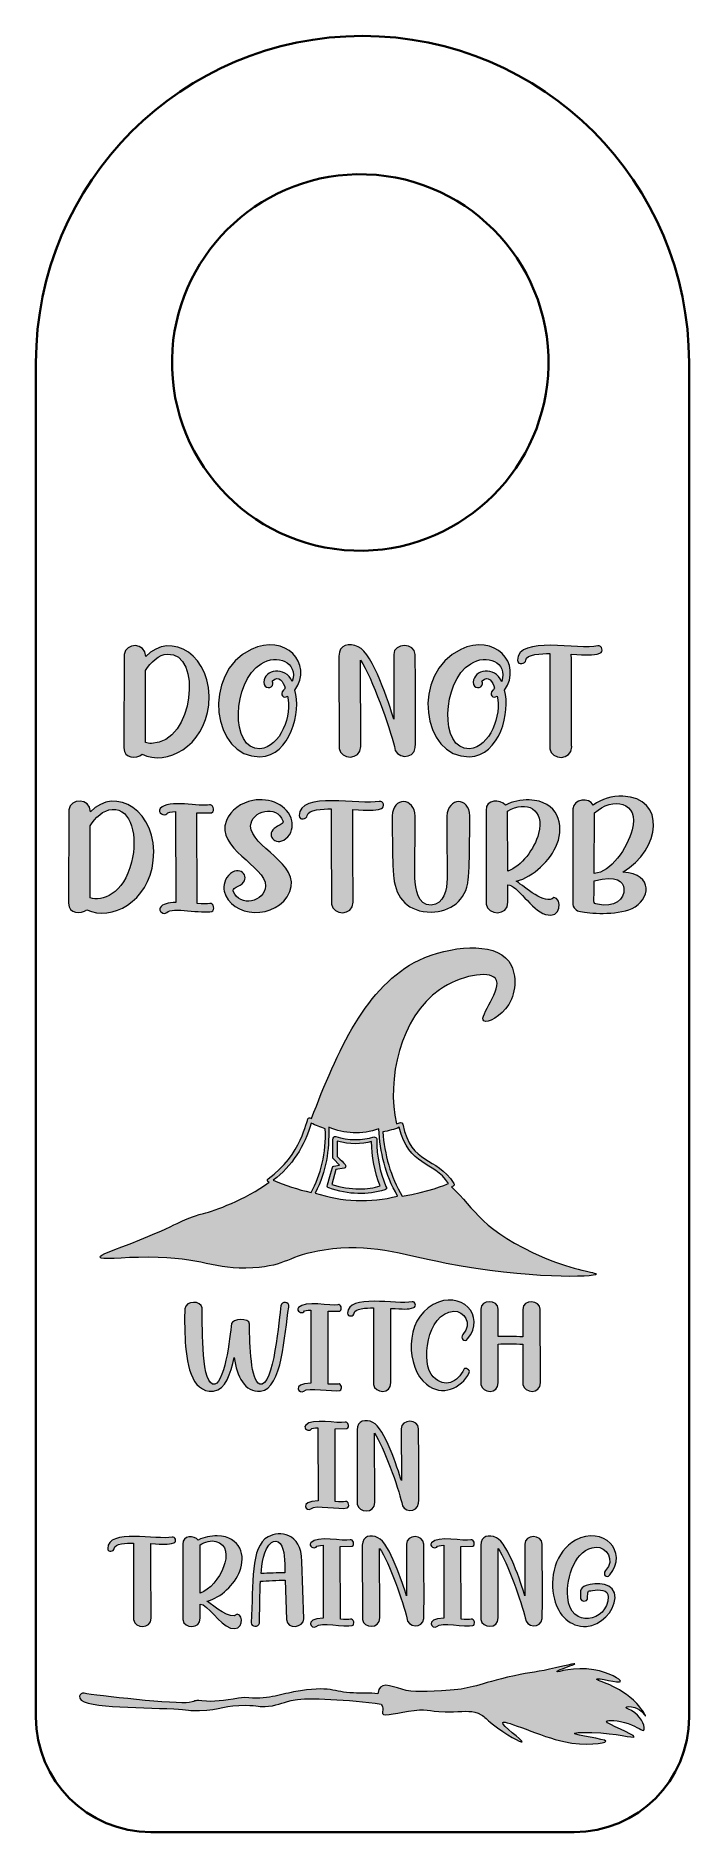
# Model space of a CAD drawing. Header units: inches. Extents: x 36 to 324, y 36 to 828.
import ezdxf

# ---------------------------------------------------------------- set-up
doc = ezdxf.new("R2010")
doc.units = ezdxf.units.IN
doc.header["$MEASUREMENT"] = 0
doc.layers.add('_U+0421_U+043B_U+043E_U+0439 1', color=7, linetype='Continuous')

msp = doc.modelspace()

# ---------------------------------------------------------------- hatches: boundary and pattern name
at = {"layer": '_U+0421_U+043B_U+043E_U+0439 1', "true_color": 0xffffff}
h = msp.add_hatch(color=7, dxfattribs=at)
h.dxf.hatch_style = 2
edge = h.paths.add_edge_path()
edge.add_spline(control_points=[(260.2, 289.25), (232.57, 300.93), (229.64, 310.82), (219.31, 320.48), (220.43, 320.93), (220.66, 321.6), (220.21, 322.05), (212.57, 334.41), (201.56, 329.69), (197.74, 348.12), (197.52, 349.47), (196.17, 348.57), (195.04, 348.34), (190.33, 367.66), (196.84, 395.52), (213.92, 407.43), (222.9, 413.72), (235.71, 415.97), (238.63, 412.38), (242.23, 407.88), (230.99, 395.75), (233.46, 393.73), (235.04, 392.38), (241.1, 395.75), (244.47, 400.92), (248.07, 406.76), (248.07, 415.07), (244.47, 420.02), (237.96, 428.78), (218.41, 426.76), (204.93, 420.46), (181.79, 409.46), (168.76, 380.25), (157.52, 350.59), (157.07, 350.81), (156.62, 351.04), (156.17, 350.81), (155.13, 349.77), (153.35, 334.79), (138.42, 324.08), (137.97, 323.63), (137.75, 322.95), (138.87, 322.5), (128.09, 314.86), (114.83, 309.92), (109.89, 308.8), (99.1, 305.88), (102.25, 305.43), (81.8, 297.11), (69.67, 292.17), (63.83, 290.6), (64.28, 289.48), (64.5, 288.13), (73.49, 289.48), (85.62, 289.48), (109.66, 289.48), (114.16, 283.86), (131.68, 284.76), (146.96, 285.66), (146.74, 290.15), (163.14, 292.62), (183.58, 295.77), (196.17, 290.83), (216.84, 286.78), (252.56, 279.82), (282.89, 280.49), (283.12, 282.06), (283.12, 282.73), (273.68, 283.63), (260.2, 289.25)], knot_values=[0, 0, 0, 0, 1, 1, 1, 2, 2, 2, 3, 3, 3, 4, 4, 4, 5, 5, 5, 6, 6, 6, 7, 7, 7, 8, 8, 8, 9, 9, 9, 10, 10, 10, 11, 11, 11, 12, 12, 12, 13, 13, 13, 14, 14, 14, 15, 15, 15, 16, 16, 16, 17, 17, 17, 18, 18, 18, 19, 19, 19, 20, 20, 20, 21, 21, 21, 22, 22, 22, 23, 23, 23, 23], degree=3, periodic=1)
edge = h.paths.add_edge_path()
edge.add_spline(control_points=[(140.67, 323.4), (148.76, 329.69), (154.6, 338.46), (157.3, 348.57), (159.32, 347.67), (161.57, 346.77), (163.59, 346.09), (164.04, 335.53), (161.57, 325.65), (157.3, 318.01), (151.46, 319.36), (145.84, 321.16), (140.67, 323.4)], knot_values=[0, 0, 0, 0, 1, 1, 1, 2, 2, 2, 3, 3, 3, 4, 4, 4, 4], degree=3, periodic=1)
edge = h.paths.add_edge_path()
edge.add_spline(control_points=[(159.1, 317.78), (164.26, 327.67), (165.16, 336.43), (165.16, 346.77), (171.9, 343.85), (179.77, 343.4), (187.18, 346.09), (187.85, 335.76), (189.88, 326.1), (195.49, 316.44), (183.36, 313.29), (171, 313.97), (159.1, 317.78)], knot_values=[0, 0, 0, 0, 1, 1, 1, 2, 2, 2, 3, 3, 3, 4, 4, 4, 4], degree=3, periodic=1)
edge = h.paths.add_edge_path()
edge.add_spline(control_points=[(197.52, 316.44), (192.35, 324.97), (189.65, 334.86), (188.98, 344.75), (191.45, 345.19), (194.15, 345.87), (196.17, 346.77), (200.44, 329.24), (211.22, 332.16), (217.96, 322.05), (216.61, 321.38), (209.2, 318.23), (197.52, 316.44)], knot_values=[0, 0, 0, 0, 1, 1, 1, 2, 2, 2, 3, 3, 3, 4, 4, 4, 4], degree=3, periodic=1)
edge = h.paths.add_edge_path()
edge.add_spline(control_points=[(190.33, 320.71), (187.6, 327.53), (186.28, 333.44), (186.28, 341.6), (186.28, 341.83), (186.06, 342.27), (185.83, 342.27), (185.61, 342.5), (185.38, 342.5), (184.93, 342.5), (180.24, 341.16), (173.26, 340.74), (168.31, 342.72), (166.44, 342.72), (166.96, 341.74), (166.96, 333.51), (166.96, 333.29), (166.96, 333.06), (167.18, 332.84), (167.18, 332.84), (169.88, 330.14), (169.88, 330.14), (169.88, 330.14), (167.41, 329.69), (167.41, 329.69), (167.18, 329.69), (166.74, 329.47), (166.74, 329.02), (164.26, 320.36), (163.92, 320.45), (165.16, 320.03), (173.99, 316.94), (182.18, 316.87), (189.88, 319.13), (190.1, 319.13), (190.33, 319.36), (190.55, 319.58), (190.55, 320.03), (190.55, 320.48), (190.33, 320.71)], knot_values=[0, 0, 0, 0, 1, 1, 1, 2, 2, 2, 3, 3, 3, 4, 4, 4, 5, 5, 5, 6, 6, 6, 7, 7, 7, 8, 8, 8, 9, 9, 9, 10, 10, 10, 11, 11, 11, 12, 12, 12, 13, 13, 13, 13], degree=3, periodic=1)
edge = h.paths.add_edge_path()
edge.add_spline(control_points=[(178.64, 319.58), (178.64, 319.58), (178.64, 319.58), (178.64, 319.58), (174.6, 319.58), (170.55, 320.26), (166.51, 321.6), (166.51, 321.6), (168.31, 328.12), (168.31, 328.12), (168.31, 328.12), (171.9, 328.79), (171.9, 328.79), (172.13, 328.79), (172.58, 329.02), (172.58, 329.47), (172.58, 330.47), (172.63, 330.08), (168.76, 333.96), (168.76, 333.96), (168.76, 340.7), (168.76, 340.7), (174.41, 339.01), (179.52, 339.35), (184.03, 340.48), (184.03, 334.21), (185.38, 326.7), (187.85, 320.93), (185.16, 320.03), (181.79, 319.58), (178.64, 319.58)], knot_values=[0, 0, 0, 0, 1, 1, 1, 2, 2, 2, 3, 3, 3, 4, 4, 4, 5, 5, 5, 6, 6, 6, 7, 7, 7, 8, 8, 8, 9, 9, 9, 10, 10, 10, 10], degree=3, periodic=1)
edge = h.paths.add_edge_path()
edge.add_spline(control_points=[(84.45, 554.32), (95.25, 566.02), (114.46, 555.01), (112.17, 532.91), (110.21, 514.67), (93.61, 505.96), (82.89, 511.23), (80.27, 509.1), (74.81, 509.38), (74.81, 514.06), (74.81, 514.06), (74.95, 555.31), (74.95, 555.31), (75.5, 560.26), (84.45, 560.91), (84.45, 554.32)], knot_values=[0, 0, 0, 0, 1, 1, 1, 2, 2, 2, 3, 3, 3, 4, 4, 4, 5, 5, 5, 5], degree=3, periodic=1)
edge = h.paths.add_edge_path()
edge.add_spline(control_points=[(84.31, 516.47), (85.09, 516.19), (85.94, 516.04), (86.93, 516.04), (105.95, 516.21), (109.27, 556.33), (94.09, 555.45), (90.12, 555.24), (86.5, 551.84), (84.38, 548.15), (84.38, 548.15), (84.31, 516.47), (84.31, 516.47)], knot_values=[0, 0, 0, 0, 1, 1, 1, 2, 2, 2, 3, 3, 3, 4, 4, 4, 4], degree=3, periodic=1)
edge = h.paths.add_edge_path()
edge.add_spline(control_points=[(134.78, 510.16), (113.79, 509.74), (108.76, 546.95), (130.95, 557.51), (145.7, 564.59), (158.53, 551.41), (150.23, 539.5), (153, 530.27), (148.23, 510.43), (134.78, 510.16)], knot_values=[0, 0, 0, 0, 1, 1, 1, 2, 2, 2, 3, 3, 3, 3], degree=3, periodic=1)
edge = h.paths.add_edge_path()
edge.add_spline(control_points=[(146.97, 536.88), (145.27, 535.46), (143.21, 537.66), (145.13, 539.5), (145.41, 539.79), (145.7, 540.14), (145.91, 540.43), (145.06, 543.12), (143.14, 546.45), (140.38, 543.61), (140.1, 543.47), (140.59, 542.91), (140.52, 542.27), (140.31, 540), (136.34, 540.14), (136.48, 542.98), (136.69, 548.72), (145.91, 550.35), (149.03, 543.33), (151.79, 552.05), (142.22, 555.52), (135.35, 551.2), (122.37, 543.19), (121.66, 513), (134.78, 513.71), (143.86, 514.18), (149.13, 528.96), (146.97, 536.88)], knot_values=[0, 0, 0, 0, 1, 1, 1, 2, 2, 2, 3, 3, 3, 4, 4, 4, 5, 5, 5, 6, 6, 6, 7, 7, 7, 8, 8, 8, 9, 9, 9, 9], degree=3, periodic=1)
edge = h.paths.add_edge_path()
edge.add_spline(control_points=[(178.16, 558.64), (184.67, 555.56), (191.79, 533.37), (193.83, 526.68), (193.83, 526.68), (193.75, 555.17), (193.75, 555.17), (193.75, 560.55), (203.25, 560.55), (203.25, 555.17), (203.25, 550.56), (203.68, 521.5), (203.25, 514.27), (202.9, 508.6), (194.11, 509.31), (194.04, 514.63), (192.12, 523.01), (184.24, 545.13), (179.08, 552.76), (179.08, 552.76), (179.22, 514.63), (179.22, 514.63), (179.22, 508.53), (170.29, 508.74), (169.65, 513.85), (169.65, 513.85), (169.58, 554.53), (169.58, 554.53), (169.58, 559.7), (174.26, 560.55), (178.16, 558.64)], knot_values=[0, 0, 0, 0, 1, 1, 1, 2, 2, 2, 3, 3, 3, 4, 4, 4, 5, 5, 5, 6, 6, 6, 7, 7, 7, 8, 8, 8, 9, 9, 9, 10, 10, 10, 10], degree=3, periodic=1)
edge = h.paths.add_edge_path()
edge.add_spline(control_points=[(227.14, 510.16), (206.16, 509.74), (201.12, 546.95), (223.31, 557.51), (238.06, 564.59), (250.89, 551.41), (242.6, 539.5), (245.37, 530.27), (240.6, 510.43), (227.14, 510.16)], knot_values=[0, 0, 0, 0, 1, 1, 1, 2, 2, 2, 3, 3, 3, 3], degree=3, periodic=1)
edge = h.paths.add_edge_path()
edge.add_spline(control_points=[(239.34, 536.88), (237.63, 535.46), (235.58, 537.66), (237.49, 539.5), (237.78, 539.79), (238.06, 540.14), (238.27, 540.43), (237.42, 543.12), (235.51, 546.45), (232.74, 543.61), (232.46, 543.47), (232.96, 542.91), (232.89, 542.27), (232.67, 540), (228.7, 540.14), (228.84, 542.98), (229.06, 548.72), (238.27, 550.35), (241.39, 543.33), (244.16, 552.05), (234.59, 555.52), (227.71, 551.2), (214.74, 543.19), (214.03, 513), (227.14, 513.71), (236.23, 514.18), (241.49, 528.96), (239.34, 536.88)], knot_values=[0, 0, 0, 0, 1, 1, 1, 2, 2, 2, 3, 3, 3, 4, 4, 4, 5, 5, 5, 6, 6, 6, 7, 7, 7, 8, 8, 8, 9, 9, 9, 9], degree=3, periodic=1)
edge = h.paths.add_edge_path()
edge.add_spline(control_points=[(252.02, 552.69), (252.02, 551.13), (248.4, 550.35), (248.4, 552.69), (248.4, 563.77), (275.57, 557.17), (283.78, 559), (285.62, 559.42), (286.4, 556.37), (284.7, 555.81), (281.09, 554.67), (279.39, 555.1), (272.08, 555.38), (272.08, 555.38), (272.22, 514.52), (272.23, 514.49), (272.23, 508.39), (263.29, 508.6), (262.65, 513.71), (262.65, 514.78), (262.58, 554.64), (262.58, 555.67), (259.1, 555.67), (252.14, 555.48), (252.02, 552.69)], knot_values=[0, 0, 0, 0, 1, 1, 1, 2, 2, 2, 3, 3, 3, 4, 4, 4, 5, 5, 5, 6, 6, 6, 7, 7, 7, 8, 8, 8, 8], degree=3, periodic=1)
edge = h.paths.add_edge_path()
edge.add_spline(control_points=[(60.03, 485.81), (70.83, 497.51), (90.04, 486.5), (87.75, 464.4), (85.79, 446.16), (69.19, 437.45), (58.47, 442.72), (55.85, 440.59), (50.39, 440.87), (50.39, 445.55), (50.39, 445.55), (50.53, 486.8), (50.53, 486.8), (51.08, 491.75), (60.03, 492.4), (60.03, 485.81)], knot_values=[0, 0, 0, 0, 1, 1, 1, 2, 2, 2, 3, 3, 3, 4, 4, 4, 5, 5, 5, 5], degree=3, periodic=1)
edge = h.paths.add_edge_path()
edge.add_spline(control_points=[(59.89, 447.96), (65.07, 446.08), (74.64, 449.54), (78.18, 463.69), (80.94, 474.75), (78.25, 487.44), (69.67, 486.94), (65.7, 486.73), (62.08, 483.33), (59.96, 479.64), (59.96, 479.64), (59.89, 447.96), (59.89, 447.96)], knot_values=[0, 0, 0, 0, 1, 1, 1, 2, 2, 2, 3, 3, 3, 4, 4, 4, 4], degree=3, periodic=1)
edge = h.paths.add_edge_path()
edge.add_spline(control_points=[(97.58, 485.95), (95.6, 485.95), (94.11, 485.74), (93.68, 485.03), (92.83, 483.75), (89.21, 485.38), (90.85, 487.3), (94.25, 491.58), (108.62, 487.92), (112.47, 488.93), (113.96, 489.42), (115.23, 486.45), (113.46, 485.45), (113.46, 485.45), (107.01, 485.38), (107.01, 485.38), (107.01, 485.38), (107.08, 445.41), (107.08, 445.41), (109.49, 445.27), (111.47, 445.12), (112.61, 445.41), (114.38, 445.98), (115.16, 442.36), (113.53, 441.94), (109.44, 440.91), (95.89, 443.95), (93.75, 441.51), (92.4, 440.23), (89.85, 442.22), (90.77, 443.57), (91.84, 445.27), (94.53, 445.83), (97.65, 445.91), (97.65, 445.91), (97.58, 485.95), (97.58, 485.95)], knot_values=[0, 0, 0, 0, 1, 1, 1, 2, 2, 2, 3, 3, 3, 4, 4, 4, 5, 5, 5, 6, 6, 6, 7, 7, 7, 8, 8, 8, 9, 9, 9, 10, 10, 10, 11, 11, 11, 12, 12, 12, 12], degree=3, periodic=1)
edge = h.paths.add_edge_path()
edge.add_spline(control_points=[(148.9, 481.84), (149.4, 479.64), (148.83, 476.03), (146.14, 474.04), (141.39, 470.22), (136.92, 476.17), (141.89, 479.15), (143.45, 480.07), (145.36, 480.64), (144.93, 481.84), (142.2, 489.17), (130.92, 486.49), (130.68, 479.57), (130.56, 470.64), (153.05, 462.81), (147.98, 450.72), (142.41, 437.78), (121.58, 439.11), (119.06, 450.94), (118.56, 453.06), (119.13, 456.68), (121.82, 458.66), (126.57, 462.49), (131.04, 456.54), (126.08, 453.56), (124.52, 452.64), (122.6, 452.07), (123.03, 450.87), (125.76, 443.55), (137.04, 446.21), (137.28, 453.14), (137.4, 462.07), (114.91, 469.9), (119.98, 481.98), (121.96, 486.66), (126.5, 489.92), (131.68, 490.91), (138.91, 492.19), (147.27, 489.07), (148.9, 481.84)], knot_values=[0, 0, 0, 0, 1, 1, 1, 2, 2, 2, 3, 3, 3, 4, 4, 4, 5, 5, 5, 6, 6, 6, 7, 7, 7, 8, 8, 8, 9, 9, 9, 10, 10, 10, 11, 11, 11, 12, 12, 12, 13, 13, 13, 13], degree=3, periodic=1)
edge = h.paths.add_edge_path()
edge.add_spline(control_points=[(155.64, 484.18), (155.64, 482.62), (152.03, 481.84), (152.03, 484.18), (152.03, 495.24), (179.07, 488.64), (187.4, 490.49), (189.25, 490.91), (190.03, 487.86), (188.33, 487.3), (184.71, 486.16), (183.01, 486.59), (175.71, 486.87), (175.71, 486.87), (175.85, 446.01), (175.85, 445.98), (175.85, 439.88), (166.92, 440.09), (166.28, 445.2), (166.28, 446.27), (166.21, 486.13), (166.21, 487.15), (162.73, 487.15), (155.76, 486.96), (155.64, 484.18)], knot_values=[0, 0, 0, 0, 1, 1, 1, 2, 2, 2, 3, 3, 3, 4, 4, 4, 5, 5, 5, 6, 6, 6, 7, 7, 7, 8, 8, 8, 8], degree=3, periodic=1)
edge = h.paths.add_edge_path()
edge.add_spline(control_points=[(227.3, 484.11), (227.3, 467.81), (227.02, 459.94), (226.66, 456.11), (225.67, 446.4), (218.65, 441.94), (210.29, 441.65), (200.36, 441.65), (194.69, 447.68), (193.77, 456.82), (193.34, 460.86), (193.13, 468.23), (193.13, 484.11), (193.34, 492.54), (202.84, 492.4), (203.27, 483.97), (203.27, 483.97), (203.13, 456.82), (203.13, 456.82), (203.27, 451.72), (204.33, 444.77), (210.29, 444.77), (216.1, 445.05), (217.16, 451.57), (217.31, 456.47), (217.31, 456.61), (217.31, 457.25), (217.16, 483.97), (217.59, 492.4), (227.09, 492.54), (227.3, 484.11)], knot_values=[0, 0, 0, 0, 1, 1, 1, 2, 2, 2, 3, 3, 3, 4, 4, 4, 5, 5, 5, 6, 6, 6, 7, 7, 7, 8, 8, 8, 9, 9, 9, 10, 10, 10, 10], degree=3, periodic=1)
edge = h.paths.add_edge_path()
edge.add_spline(control_points=[(244.12, 445.98), (244.12, 439.88), (235.18, 440.09), (234.55, 445.2), (234.55, 445.2), (234.48, 486.52), (234.48, 486.52), (234.48, 491.48), (240.64, 491.55), (243.05, 488.86), (246.17, 490.49), (249.93, 491.2), (253.48, 491.12), (266.45, 490.7), (269.07, 480.07), (265.81, 471.85), (262.9, 464.33), (255.39, 457.24), (247.8, 455.26), (247.88, 455.19), (248.02, 455.19), (248.09, 455.12), (251.35, 452.92), (260.71, 444.49), (264.32, 448.1), (268.22, 447.82), (267.8, 438.32), (260.63, 440.59), (254.57, 442.52), (248.24, 453.7), (244.12, 453.7), (244.12, 453.7), (244.12, 445.98), (244.12, 445.98), (244.12, 445.98), (244.12, 445.98), (244.12, 445.98)], knot_values=[0, 0, 0, 0, 1, 1, 1, 2, 2, 2, 3, 3, 3, 4, 4, 4, 5, 5, 5, 6, 6, 6, 7, 7, 7, 8, 8, 8, 9, 9, 9, 10, 10, 10, 11, 11, 11, 12, 12, 12, 12], degree=3, periodic=1)
edge = h.paths.add_edge_path()
edge.add_spline(control_points=[(244.05, 459.65), (250, 461.85), (255.82, 469.44), (257.66, 476.31), (260.45, 486.9), (252.32, 491.3), (243.97, 486.16), (243.97, 486.16), (244.05, 459.65), (244.05, 459.65)], knot_values=[0, 0, 0, 0, 1, 1, 1, 2, 2, 2, 3, 3, 3, 3], degree=3, periodic=1)
edge = h.paths.add_edge_path()
edge.add_spline(control_points=[(298.84, 443.28), (291.54, 440.02), (279.91, 441.16), (276.16, 441.87), (274.24, 442.15), (272.68, 443.35), (272.68, 445.91), (272.68, 445.91), (272.75, 487.23), (272.75, 487.23), (273.25, 491.55), (279.77, 492.33), (281.76, 488.79), (285.23, 491.62), (290.19, 492.9), (294.8, 492.75), (313.93, 492.13), (311.8, 469.27), (294.73, 459.3), (309.02, 458.46), (306.64, 446.77), (298.84, 443.28)], knot_values=[0, 0, 0, 0, 1, 1, 1, 2, 2, 2, 3, 3, 3, 4, 4, 4, 5, 5, 5, 6, 6, 6, 7, 7, 7, 7], degree=3, periodic=1)
edge = h.paths.add_edge_path()
edge.add_spline(control_points=[(282.18, 455.4), (282.18, 445.16), (281.38, 445.53), (283.6, 445.13), (291.19, 443.57), (295.72, 447.25), (295.3, 452), (295.01, 455.05), (292.25, 458.17), (282.18, 455.4)], knot_values=[0, 0, 0, 0, 1, 1, 1, 2, 2, 2, 3, 3, 3, 3], degree=3, periodic=1)
edge = h.paths.add_edge_path()
edge.add_spline(control_points=[(282.18, 458.73), (289.49, 459.09), (296.79, 469.93), (298.91, 477.94), (302.34, 490.34), (290.19, 492.7), (282.32, 485.38), (282.32, 485.38), (282.18, 458.73), (282.18, 458.73)], knot_values=[0, 0, 0, 0, 1, 1, 1, 2, 2, 2, 3, 3, 3, 3], degree=3, periodic=1)
edge = h.paths.add_edge_path()
edge.add_spline(control_points=[(304.81, 87.17), (304.73, 87.08), (303.09, 89.93), (300.07, 90.96), (298.17, 91.57), (296.19, 91.39), (296.11, 90.96), (296.02, 90.53), (298.09, 90.19), (300.07, 88.63), (303.26, 86.13), (304.9, 81.82), (304.04, 80.96), (303.35, 80.36), (301.45, 82.34), (297.14, 83.81), (292.66, 85.36), (287.92, 85.62), (287.66, 84.84), (287.31, 83.55), (300.07, 79.07), (299.73, 78.03), (299.47, 77.25), (292.23, 79.58), (281.19, 79.93), (278.09, 80.01), (273.6, 80.01), (273.52, 79.5), (273.43, 78.55), (287.31, 77.08), (287.23, 76.05), (287.14, 75.19), (278.43, 73.81), (268.78, 75.88), (259.38, 77.86), (242.66, 85.62), (241.88, 84.32), (241.1, 83.03), (250.85, 76.39), (250.41, 75.79), (250.07, 75.27), (243.52, 78.81), (237.14, 83.72), (234.46, 85.79), (234.29, 86.74), (232.31, 87.77), (228.6, 89.76), (225.5, 89.24), (220.15, 89.07), (208.86, 88.72), (210.07, 90.53), (202.74, 89.67), (196.1, 88.89), (189.46, 86.74), (188.77, 88.29), (188.6, 88.81), (189.12, 89.33), (188.94, 90.62), (188.86, 91.4), (188.51, 91.91), (188.17, 92.43), (174.37, 94.5), (155.41, 95.27), (150.24, 94.33), (145.24, 93.46), (143.51, 92.08), (138.51, 91.48), (134.29, 91.05), (133.86, 91.83), (128.51, 91.91), (119.54, 92.08), (117.39, 89.93), (108.16, 89.58), (103.77, 89.41), (103.16, 89.93), (96.78, 90.27), (81.35, 91.22), (53.94, 90.36), (55.23, 95.96), (55.4, 96.91), (56.35, 97.43), (57.21, 97.26), (62.13, 96.14), (98.51, 92.26), (103.59, 93.12), (107.91, 93.9), (104.46, 94.33), (111.18, 93.72), (116.1, 93.29), (120.75, 94.41), (127.99, 95.36), (138.08, 94.24), (143.42, 96.65), (149.63, 97.78), (166.53, 100.88), (166.87, 97.6), (176.1, 97.34), (179.2, 97.26), (183.34, 97.43), (186.79, 97), (187.22, 102.78), (192.31, 100.45), (197.31, 98.98), (202.57, 97.43), (207.91, 97.86), (218.69, 98.55), (228.43, 99.15), (230.24, 101.14), (246.96, 104.93), (254.12, 106.48), (257.48, 106.57), (265.16, 108.38), (284.04, 112.86), (265.41, 107.69), (265.67, 106.74), (265.76, 106.22), (273.17, 109.16), (282.05, 107.6), (288.69, 106.4), (294.04, 103.12), (293.78, 102.43), (293.52, 101.48), (283.35, 104.24), (283.17, 103.47), (283, 102.69), (293.17, 100.88), (300.93, 92.69), (303.52, 90.01), (304.81, 87.26), (304.81, 87.17)], knot_values=[0, 0, 0, 0, 1, 1, 1, 2, 2, 2, 3, 3, 3, 4, 4, 4, 5, 5, 5, 6, 6, 6, 7, 7, 7, 8, 8, 8, 9, 9, 9, 10, 10, 10, 11, 11, 11, 12, 12, 12, 13, 13, 13, 14, 14, 14, 15, 15, 15, 16, 16, 16, 17, 17, 17, 18, 18, 18, 19, 19, 19, 20, 20, 20, 21, 21, 21, 22, 22, 22, 23, 23, 23, 24, 24, 24, 25, 25, 25, 26, 26, 26, 27, 27, 27, 28, 28, 28, 29, 29, 29, 30, 30, 30, 31, 31, 31, 32, 32, 32, 33, 33, 33, 34, 34, 34, 35, 35, 35, 36, 36, 36, 37, 37, 37, 38, 38, 38, 39, 39, 39, 40, 40, 40, 41, 41, 41, 42, 42, 42, 43, 43, 43, 43], degree=3, periodic=1)
edge = h.paths.add_edge_path()
edge.add_spline(control_points=[(114.26, 230.44), (104.17, 229.58), (102.18, 243.43), (101.78, 254.25), (101.61, 257.9), (101.43, 262.97), (101.66, 266.67), (101.89, 270.61), (109.13, 270.32), (109.24, 267.19), (109.53, 262.01), (108.64, 235.34), (113.86, 233.57), (119.13, 231.81), (121.6, 254.62), (122.29, 260.24), (122.52, 262.12), (130.16, 263.09), (130.16, 260.01), (130.27, 250.32), (130.79, 234.88), (134.66, 233.57), (140.92, 231.49), (143.29, 263.55), (144.01, 267.99), (144.35, 270.32), (147.94, 269.92), (147.49, 267.47), (145.47, 255.41), (144.74, 231.37), (135.06, 230.44), (127.88, 229.81), (124.75, 237.05), (123.38, 245.19), (121.82, 238.19), (119.74, 230.98), (114.26, 230.44)], knot_values=[0, 0, 0, 0, 1, 1, 1, 2, 2, 2, 3, 3, 3, 4, 4, 4, 5, 5, 5, 6, 6, 6, 7, 7, 7, 8, 8, 8, 9, 9, 9, 10, 10, 10, 11, 11, 11, 12, 12, 12, 12], degree=3, periodic=1)
edge = h.paths.add_edge_path()
edge.add_spline(control_points=[(157.21, 266.16), (155.61, 266.16), (154.41, 265.99), (154.07, 265.42), (153.39, 264.4), (150.48, 265.71), (151.79, 267.24), (154.53, 270.68), (166.08, 267.74), (169.17, 268.55), (170.37, 268.95), (171.4, 266.56), (169.97, 265.76), (169.97, 265.76), (164.79, 265.71), (164.79, 265.71), (164.79, 265.71), (164.84, 233.57), (164.84, 233.57), (166.78, 233.46), (168.38, 233.34), (169.29, 233.57), (170.71, 234.03), (171.34, 231.12), (170.03, 230.78), (166.75, 229.96), (155.85, 232.4), (154.13, 230.44), (152.32, 228.72), (148.28, 233.76), (157.26, 233.97), (157.26, 233.97), (157.21, 266.16), (157.21, 266.16)], knot_values=[0, 0, 0, 0, 1, 1, 1, 2, 2, 2, 3, 3, 3, 4, 4, 4, 5, 5, 5, 6, 6, 6, 7, 7, 7, 8, 8, 8, 9, 9, 9, 10, 10, 10, 11, 11, 11, 11], degree=3, periodic=1)
edge = h.paths.add_edge_path()
edge.add_spline(control_points=[(176.31, 264.74), (176.31, 263.48), (173.4, 262.86), (173.4, 264.74), (173.4, 273.63), (195.17, 268.33), (201.84, 269.81), (203.32, 270.15), (203.95, 267.7), (202.58, 267.24), (199.67, 266.33), (198.3, 266.67), (192.43, 266.9), (192.43, 266.9), (192.55, 234.05), (192.55, 234.03), (192.55, 229.13), (185.37, 229.3), (184.85, 233.4), (184.85, 234.26), (184.8, 266.31), (184.8, 267.13), (181.8, 267.13), (176.4, 266.94), (176.31, 264.74)], knot_values=[0, 0, 0, 0, 1, 1, 1, 2, 2, 2, 3, 3, 3, 4, 4, 4, 5, 5, 5, 6, 6, 6, 7, 7, 7, 8, 8, 8, 8], degree=3, periodic=1)
edge = h.paths.add_edge_path()
edge.add_spline(control_points=[(211.2, 268.67), (223.39, 275.28), (234.73, 263.83), (226.36, 253.46), (224.93, 251.69), (222.77, 253.8), (224.31, 255.45), (228.64, 260.18), (224.82, 265.93), (220.26, 265.65), (208.18, 264.85), (205.44, 242.35), (211.2, 236.71), (216.38, 231.58), (221.91, 234.14), (224.76, 240.24), (225.1, 240.92), (227.72, 239.9), (227.1, 238.64), (223.56, 231.46), (215.01, 227.93), (208.18, 233.46), (199.17, 240.71), (198.3, 261.69), (211.2, 268.67)], knot_values=[0, 0, 0, 0, 1, 1, 1, 2, 2, 2, 3, 3, 3, 4, 4, 4, 5, 5, 5, 6, 6, 6, 7, 7, 7, 8, 8, 8, 8], degree=3, periodic=1)
edge = h.paths.add_edge_path()
edge.add_spline(control_points=[(239.82, 254.48), (243.54, 254.61), (246.94, 254.49), (250.76, 254.37), (250.76, 254.37), (250.7, 266.45), (250.7, 266.45), (250.7, 271.4), (258.39, 270.44), (258.34, 266.62), (258.34, 266.62), (258.45, 234.03), (258.45, 234.03), (258.45, 229.13), (251.27, 229.3), (250.76, 233.4), (250.76, 233.4), (250.76, 251.12), (250.76, 251.12), (247.17, 251.29), (242.89, 251.46), (239.82, 251.18), (239.82, 251.18), (239.87, 234.03), (239.87, 234.03), (239.93, 229.13), (232.69, 229.3), (232.24, 233.4), (232.24, 233.4), (232.18, 266.62), (232.18, 266.62), (232.12, 271.06), (239.87, 270.83), (239.76, 266.62), (239.76, 266.62), (239.82, 254.48), (239.82, 254.48)], knot_values=[0, 0, 0, 0, 1, 1, 1, 2, 2, 2, 3, 3, 3, 4, 4, 4, 5, 5, 5, 6, 6, 6, 7, 7, 7, 8, 8, 8, 9, 9, 9, 10, 10, 10, 11, 11, 11, 12, 12, 12, 12], degree=3, periodic=1)
edge = h.paths.add_edge_path()
edge.add_spline(control_points=[(160.36, 214.3), (158.76, 214.3), (157.57, 214.13), (157.23, 213.56), (156.54, 212.54), (153.64, 213.85), (154.95, 215.39), (157.68, 218.82), (169.24, 215.88), (172.33, 216.7), (173.53, 217.1), (174.55, 214.7), (173.13, 213.9), (173.13, 213.9), (167.94, 213.85), (167.94, 213.85), (167.94, 213.85), (168, 181.71), (168, 181.71), (169.94, 181.6), (171.53, 181.48), (172.44, 181.71), (173.87, 182.17), (174.5, 179.26), (173.18, 178.92), (169.9, 178.1), (159, 180.54), (157.28, 178.58), (155.47, 176.86), (151.44, 181.91), (160.42, 182.11), (160.42, 182.11), (160.36, 214.3), (160.36, 214.3)], knot_values=[0, 0, 0, 0, 1, 1, 1, 2, 2, 2, 3, 3, 3, 4, 4, 4, 5, 5, 5, 6, 6, 6, 7, 7, 7, 8, 8, 8, 9, 9, 9, 10, 10, 10, 11, 11, 11, 11], degree=3, periodic=1)
edge = h.paths.add_edge_path()
edge.add_spline(control_points=[(184.53, 216.66), (189.77, 214.19), (195.5, 196.35), (197.13, 190.97), (197.13, 190.97), (197.07, 213.87), (197.07, 213.87), (197.07, 218.2), (204.71, 218.2), (204.71, 213.87), (204.71, 210.17), (205.05, 186.81), (204.71, 181), (204.42, 176.44), (197.36, 177.01), (197.3, 181.28), (195.76, 188.02), (189.42, 205.8), (185.28, 211.94), (185.28, 211.94), (185.39, 181.28), (185.39, 181.28), (185.39, 176.38), (178.21, 176.55), (177.7, 180.66), (177.7, 180.66), (177.64, 213.36), (177.64, 213.36), (177.64, 217.52), (181.4, 218.2), (184.53, 216.66)], knot_values=[0, 0, 0, 0, 1, 1, 1, 2, 2, 2, 3, 3, 3, 4, 4, 4, 5, 5, 5, 6, 6, 6, 7, 7, 7, 8, 8, 8, 9, 9, 9, 10, 10, 10, 10], degree=3, periodic=1)
edge = h.paths.add_edge_path()
edge.add_spline(control_points=[(70.54, 161.02), (70.54, 159.77), (67.64, 159.14), (67.64, 161.02), (67.64, 169.91), (89.38, 164.6), (96.07, 166.09), (97.56, 166.43), (98.18, 163.98), (96.82, 163.53), (93.91, 162.62), (92.54, 162.96), (86.67, 163.19), (86.67, 163.19), (86.78, 130.34), (86.78, 130.31), (86.78, 125.41), (79.6, 125.58), (79.09, 129.69), (79.09, 130.54), (79.03, 162.59), (79.03, 163.42), (76.03, 163.41), (70.64, 163.22), (70.54, 161.02)], knot_values=[0, 0, 0, 0, 1, 1, 1, 2, 2, 2, 3, 3, 3, 4, 4, 4, 5, 5, 5, 6, 6, 6, 7, 7, 7, 8, 8, 8, 8], degree=3, periodic=1)
edge = h.paths.add_edge_path()
edge.add_spline(control_points=[(108.47, 130.31), (108.47, 125.41), (101.29, 125.58), (100.78, 129.69), (100.78, 129.69), (100.72, 162.9), (100.72, 162.9), (100.72, 166.89), (105.68, 166.95), (107.61, 164.78), (110.12, 166.09), (113.14, 166.66), (115.99, 166.61), (126.42, 166.26), (128.53, 157.72), (125.91, 151.11), (123.57, 145.07), (117.53, 139.37), (111.43, 137.78), (111.49, 137.72), (111.6, 137.72), (111.66, 137.66), (114.28, 135.9), (121.81, 129.11), (124.71, 132.02), (127.85, 131.79), (127.5, 124.16), (121.75, 125.98), (116.88, 127.53), (111.77, 136.52), (108.47, 136.52), (108.47, 136.52), (108.47, 130.31), (108.47, 130.31), (108.47, 130.31), (108.47, 130.31), (108.47, 130.31)], knot_values=[0, 0, 0, 0, 1, 1, 1, 2, 2, 2, 3, 3, 3, 4, 4, 4, 5, 5, 5, 6, 6, 6, 7, 7, 7, 8, 8, 8, 9, 9, 9, 10, 10, 10, 11, 11, 11, 12, 12, 12, 12], degree=3, periodic=1)
edge = h.paths.add_edge_path()
edge.add_spline(control_points=[(108.41, 141.31), (116.95, 144.46), (125.15, 161.41), (115.36, 164.16), (113.2, 164.78), (110.58, 163.98), (108.35, 162.62), (108.35, 162.62), (108.41, 141.31), (108.41, 141.31)], knot_values=[0, 0, 0, 0, 1, 1, 1, 2, 2, 2, 3, 3, 3, 3], degree=3, periodic=1)
edge = h.paths.add_edge_path()
edge.add_spline(control_points=[(154.12, 130.08), (154.29, 126.27), (146.65, 124.9), (146.48, 129.8), (146.48, 129.8), (145.91, 147.01), (145.91, 147.01), (142.61, 147.18), (137.99, 146.72), (135.08, 146.61), (134.68, 142.18), (134.69, 131.38), (134.51, 128.15), (134.29, 126.1), (130.75, 126.38), (130.92, 128.32), (132.01, 145.73), (130.38, 161.7), (138.39, 166.21), (143.32, 168.92), (152.97, 168.34), (153.32, 155.38), (153.32, 155.38), (154.12, 130.08), (154.12, 130.08)], knot_values=[0, 0, 0, 0, 1, 1, 1, 2, 2, 2, 3, 3, 3, 4, 4, 4, 5, 5, 5, 6, 6, 6, 7, 7, 7, 8, 8, 8, 8], degree=3, periodic=1)
edge = h.paths.add_edge_path()
edge.add_spline(control_points=[(143.69, 163.19), (142.61, 164.55), (141.13, 164.55), (139.81, 163.64), (136.34, 161.14), (135.65, 153.61), (135.31, 149.97), (138.64, 150.16), (142.47, 150.39), (145.8, 150.25), (145.67, 155.7), (145.84, 160.5), (143.69, 163.19)], knot_values=[0, 0, 0, 0, 1, 1, 1, 2, 2, 2, 3, 3, 3, 4, 4, 4, 4], degree=3, periodic=1)
edge = h.paths.add_edge_path()
edge.add_spline(control_points=[(162.64, 162.45), (161.04, 162.45), (159.84, 162.27), (159.5, 161.7), (158.82, 160.68), (155.91, 161.99), (157.22, 163.53), (159.96, 166.97), (171.52, 164.02), (174.61, 164.84), (175.8, 165.24), (176.83, 162.84), (175.4, 162.05), (175.4, 162.05), (170.22, 161.99), (170.22, 161.99), (170.22, 161.99), (170.27, 129.85), (170.27, 129.85), (172.21, 129.74), (173.81, 129.63), (174.72, 129.85), (176.15, 130.31), (176.77, 127.4), (175.46, 127.06), (172.18, 126.24), (161.28, 128.68), (159.56, 126.72), (157.75, 125), (153.72, 130.05), (162.7, 130.25), (162.7, 130.25), (162.64, 162.45), (162.64, 162.45)], knot_values=[0, 0, 0, 0, 1, 1, 1, 2, 2, 2, 3, 3, 3, 4, 4, 4, 5, 5, 5, 6, 6, 6, 7, 7, 7, 8, 8, 8, 9, 9, 9, 10, 10, 10, 11, 11, 11, 11], degree=3, periodic=1)
edge = h.paths.add_edge_path()
edge.add_spline(control_points=[(186.81, 165.81), (192.04, 163.33), (197.77, 145.49), (199.4, 140.11), (199.4, 140.11), (199.35, 163.02), (199.35, 163.02), (199.35, 167.35), (206.98, 167.35), (206.98, 163.02), (206.98, 159.31), (207.33, 135.95), (206.98, 130.14), (206.7, 125.58), (199.63, 126.15), (199.58, 130.43), (198.04, 137.17), (191.7, 154.94), (187.55, 161.08), (187.55, 161.08), (187.66, 130.43), (187.66, 130.43), (187.66, 125.53), (180.48, 125.7), (179.97, 129.8), (179.97, 129.8), (179.91, 162.5), (179.91, 162.5), (179.91, 166.66), (183.68, 167.35), (186.81, 165.81)], knot_values=[0, 0, 0, 0, 1, 1, 1, 2, 2, 2, 3, 3, 3, 4, 4, 4, 5, 5, 5, 6, 6, 6, 7, 7, 7, 8, 8, 8, 9, 9, 9, 10, 10, 10, 10], degree=3, periodic=1)
edge = h.paths.add_edge_path()
edge.add_spline(control_points=[(215.85, 162.45), (214.25, 162.45), (213.05, 162.27), (212.71, 161.7), (212.03, 160.68), (209.12, 161.99), (210.43, 163.53), (213.16, 166.97), (224.72, 164.02), (227.81, 164.84), (229.01, 165.24), (230.04, 162.84), (228.61, 162.05), (228.61, 162.05), (223.43, 161.99), (223.43, 161.99), (223.43, 161.99), (223.48, 129.85), (223.48, 129.85), (225.42, 129.74), (227.02, 129.63), (227.93, 129.85), (229.35, 130.31), (229.98, 127.4), (228.67, 127.06), (225.39, 126.24), (214.49, 128.68), (212.77, 126.72), (210.96, 125), (206.92, 130.05), (215.9, 130.25), (215.9, 130.25), (215.85, 162.45), (215.85, 162.45)], knot_values=[0, 0, 0, 0, 1, 1, 1, 2, 2, 2, 3, 3, 3, 4, 4, 4, 5, 5, 5, 6, 6, 6, 7, 7, 7, 8, 8, 8, 9, 9, 9, 10, 10, 10, 11, 11, 11, 11], degree=3, periodic=1)
edge = h.paths.add_edge_path()
edge.add_spline(control_points=[(239.02, 165.81), (244.25, 163.33), (249.98, 145.49), (251.61, 140.11), (251.61, 140.11), (251.55, 163.02), (251.55, 163.02), (251.55, 167.35), (259.19, 167.35), (259.19, 163.02), (259.19, 159.31), (259.53, 135.95), (259.19, 130.14), (258.91, 125.58), (251.84, 126.15), (251.78, 130.43), (250.24, 137.17), (243.9, 154.94), (239.76, 161.08), (239.76, 161.08), (239.87, 130.43), (239.87, 130.43), (239.87, 125.53), (232.69, 125.7), (232.18, 129.8), (232.18, 129.8), (232.12, 162.5), (232.12, 162.5), (232.12, 166.66), (235.88, 167.35), (239.02, 165.81)], knot_values=[0, 0, 0, 0, 1, 1, 1, 2, 2, 2, 3, 3, 3, 4, 4, 4, 5, 5, 5, 6, 6, 6, 7, 7, 7, 8, 8, 8, 9, 9, 9, 10, 10, 10, 10], degree=3, periodic=1)
edge = h.paths.add_edge_path()
edge.add_spline(control_points=[(289.06, 149.4), (287.69, 147.63), (285.69, 149.63), (287.18, 151.28), (291.56, 156.01), (287.57, 161.88), (282.96, 161.59), (273.78, 161.02), (269.79, 148.43), (270.48, 139.6), (271.48, 125.29), (288.14, 128.64), (288.37, 139.77), (288.43, 142.96), (284.38, 143.02), (281.42, 142.56), (278.94, 142.11), (279.48, 142.66), (279.2, 138.74), (279.14, 137.6), (276.18, 137.55), (276.18, 138.8), (276.18, 141.77), (275.32, 143.47), (278.63, 144.73), (282.9, 146.32), (291.68, 146.04), (291.34, 139.31), (290.99, 133.16), (284.95, 127.12), (278.8, 126.72), (271.33, 126.32), (266.49, 131.68), (264.61, 138.69), (262.16, 147.86), (264.89, 159.77), (273.9, 164.67), (286.09, 171.22), (297.49, 159.77), (289.06, 149.4)], knot_values=[0, 0, 0, 0, 1, 1, 1, 2, 2, 2, 3, 3, 3, 4, 4, 4, 5, 5, 5, 6, 6, 6, 7, 7, 7, 8, 8, 8, 9, 9, 9, 10, 10, 10, 11, 11, 11, 12, 12, 12, 13, 13, 13, 13], degree=3, periodic=1)

# ---------------------------------------------------------------- linework, layer by layer
at = {"layer": '_U+0421_U+043B_U+043E_U+0439 1', "color": 1, "lineweight": 35, "true_color": 0xff0000}
for points, knots in [([(36, 684), (36, 684), (36, 86.72), (36, 86.72), (36, 58.71), (58.71, 36), (86.72, 36), (86.72, 36), (273.28, 36), (273.28, 36), (301.29, 36), (324, 58.71), (324, 86.72), (324, 86.72), (324, 684), (324, 684), (324, 763.53), (259.53, 828), (180, 828), (180, 828), (180, 828), (180, 828), (100.47, 828), (36, 763.53), (36, 684)], [0, 0, 0, 0, 1, 1, 1, 2, 2, 2, 3, 3, 3, 4, 4, 4, 5, 5, 5, 6, 6, 6, 7, 7, 7, 8, 8, 8, 8]), ([(180.58, 601.02), (133.49, 600.14), (95.14, 638.49), (96.02, 685.58), (96.84, 729.95), (133.05, 766.16), (177.43, 766.99), (224.51, 767.86), (262.86, 729.51), (261.99, 682.42), (261.16, 638.05), (224.95, 601.84), (180.58, 601.02)], [0, 0, 0, 0, 1, 1, 1, 2, 2, 2, 3, 3, 3, 4, 4, 4, 4])]:
    msp.add_open_spline(points, degree=3, knots=knots, dxfattribs=at)
at = {"layer": '_U+0421_U+043B_U+043E_U+0439 1', "lineweight": 0}
for points, knots in [([(84.45, 554.32), (95.25, 566.02), (114.46, 555.01), (112.17, 532.91), (110.21, 514.67), (93.61, 505.96), (82.89, 511.23), (80.27, 509.1), (74.81, 509.38), (74.81, 514.06), (74.81, 514.06), (74.95, 555.31), (74.95, 555.31), (75.5, 560.26), (84.45, 560.91), (84.45, 554.32)], [0, 0, 0, 0, 1, 1, 1, 2, 2, 2, 3, 3, 3, 4, 4, 4, 5, 5, 5, 5]), ([(134.78, 510.16), (113.79, 509.74), (108.76, 546.95), (130.95, 557.51), (145.7, 564.59), (158.53, 551.41), (150.23, 539.5), (153, 530.27), (148.23, 510.43), (134.78, 510.16)], [0, 0, 0, 0, 1, 1, 1, 2, 2, 2, 3, 3, 3, 3]), ([(227.14, 510.16), (206.16, 509.74), (201.12, 546.95), (223.31, 557.51), (238.06, 564.59), (250.89, 551.41), (242.6, 539.5), (245.37, 530.27), (240.6, 510.43), (227.14, 510.16)], [0, 0, 0, 0, 1, 1, 1, 2, 2, 2, 3, 3, 3, 3]), ([(252.02, 552.69), (252.02, 551.13), (248.4, 550.35), (248.4, 552.69), (248.4, 563.77), (275.57, 557.17), (283.78, 559), (285.62, 559.42), (286.4, 556.37), (284.7, 555.81), (281.09, 554.67), (279.39, 555.1), (272.08, 555.38), (272.08, 555.38), (272.22, 514.52), (272.23, 514.49), (272.23, 508.39), (263.29, 508.6), (262.65, 513.71), (262.65, 514.78), (262.58, 554.64), (262.58, 555.67), (259.1, 555.67), (252.14, 555.48), (252.02, 552.69)], [0, 0, 0, 0, 1, 1, 1, 2, 2, 2, 3, 3, 3, 4, 4, 4, 5, 5, 5, 6, 6, 6, 7, 7, 7, 8, 8, 8, 8]), ([(84.31, 516.47), (85.09, 516.19), (85.94, 516.04), (86.93, 516.04), (105.95, 516.21), (109.27, 556.33), (94.09, 555.45), (90.12, 555.24), (86.5, 551.84), (84.38, 548.15), (84.38, 548.15), (84.31, 516.47), (84.31, 516.47)], [0, 0, 0, 0, 1, 1, 1, 2, 2, 2, 3, 3, 3, 4, 4, 4, 4]), ([(146.97, 536.88), (145.27, 535.46), (143.21, 537.66), (145.13, 539.5), (145.41, 539.79), (145.7, 540.14), (145.91, 540.43), (145.06, 543.12), (143.14, 546.45), (140.38, 543.61), (140.1, 543.47), (140.59, 542.91), (140.52, 542.27), (140.31, 540), (136.34, 540.14), (136.48, 542.98), (136.69, 548.72), (145.91, 550.35), (149.03, 543.33), (151.79, 552.05), (142.22, 555.52), (135.35, 551.2), (122.37, 543.19), (121.66, 513), (134.78, 513.71), (143.86, 514.18), (149.13, 528.96), (146.97, 536.88)], [0, 0, 0, 0, 1, 1, 1, 2, 2, 2, 3, 3, 3, 4, 4, 4, 5, 5, 5, 6, 6, 6, 7, 7, 7, 8, 8, 8, 9, 9, 9, 9]), ([(178.16, 558.64), (184.67, 555.56), (191.79, 533.37), (193.83, 526.68), (193.83, 526.68), (193.75, 555.17), (193.75, 555.17), (193.75, 560.55), (203.25, 560.55), (203.25, 555.17), (203.25, 550.56), (203.68, 521.5), (203.25, 514.27), (202.9, 508.6), (194.11, 509.31), (194.04, 514.63), (192.12, 523.01), (184.24, 545.13), (179.08, 552.76), (179.08, 552.76), (179.22, 514.63), (179.22, 514.63), (179.22, 508.53), (170.29, 508.74), (169.65, 513.85), (169.65, 513.85), (169.58, 554.53), (169.58, 554.53), (169.58, 559.7), (174.26, 560.55), (178.16, 558.64)], [0, 0, 0, 0, 1, 1, 1, 2, 2, 2, 3, 3, 3, 4, 4, 4, 5, 5, 5, 6, 6, 6, 7, 7, 7, 8, 8, 8, 9, 9, 9, 10, 10, 10, 10]), ([(239.34, 536.88), (237.63, 535.46), (235.58, 537.66), (237.49, 539.5), (237.78, 539.79), (238.06, 540.14), (238.27, 540.43), (237.42, 543.12), (235.51, 546.45), (232.74, 543.61), (232.46, 543.47), (232.96, 542.91), (232.89, 542.27), (232.67, 540), (228.7, 540.14), (228.84, 542.98), (229.06, 548.72), (238.27, 550.35), (241.39, 543.33), (244.16, 552.05), (234.59, 555.52), (227.71, 551.2), (214.74, 543.19), (214.03, 513), (227.14, 513.71), (236.23, 514.18), (241.49, 528.96), (239.34, 536.88)], [0, 0, 0, 0, 1, 1, 1, 2, 2, 2, 3, 3, 3, 4, 4, 4, 5, 5, 5, 6, 6, 6, 7, 7, 7, 8, 8, 8, 9, 9, 9, 9]), ([(60.03, 485.81), (70.83, 497.51), (90.04, 486.5), (87.75, 464.4), (85.79, 446.16), (69.19, 437.45), (58.47, 442.72), (55.85, 440.59), (50.39, 440.87), (50.39, 445.55), (50.39, 445.55), (50.53, 486.8), (50.53, 486.8), (51.08, 491.75), (60.03, 492.4), (60.03, 485.81)], [0, 0, 0, 0, 1, 1, 1, 2, 2, 2, 3, 3, 3, 4, 4, 4, 5, 5, 5, 5]), ([(97.58, 485.95), (95.6, 485.95), (94.11, 485.74), (93.68, 485.03), (92.83, 483.75), (89.21, 485.38), (90.85, 487.3), (94.25, 491.58), (108.62, 487.92), (112.47, 488.93), (113.96, 489.42), (115.23, 486.45), (113.46, 485.45), (113.46, 485.45), (107.01, 485.38), (107.01, 485.38), (107.01, 485.38), (107.08, 445.41), (107.08, 445.41), (109.49, 445.27), (111.47, 445.12), (112.61, 445.41), (114.38, 445.98), (115.16, 442.36), (113.53, 441.94), (109.44, 440.91), (95.89, 443.95), (93.75, 441.51), (92.4, 440.23), (89.85, 442.22), (90.77, 443.57), (91.84, 445.27), (94.53, 445.83), (97.65, 445.91), (97.65, 445.91), (97.58, 485.95), (97.58, 485.95)], [0, 0, 0, 0, 1, 1, 1, 2, 2, 2, 3, 3, 3, 4, 4, 4, 5, 5, 5, 6, 6, 6, 7, 7, 7, 8, 8, 8, 9, 9, 9, 10, 10, 10, 11, 11, 11, 12, 12, 12, 12]), ([(148.9, 481.84), (149.4, 479.64), (148.83, 476.03), (146.14, 474.04), (141.39, 470.22), (136.92, 476.17), (141.89, 479.15), (143.45, 480.07), (145.36, 480.64), (144.93, 481.84), (142.2, 489.17), (130.92, 486.49), (130.68, 479.57), (130.56, 470.64), (153.05, 462.81), (147.98, 450.72), (142.41, 437.78), (121.58, 439.11), (119.06, 450.94), (118.56, 453.06), (119.13, 456.68), (121.82, 458.66), (126.57, 462.49), (131.04, 456.54), (126.08, 453.56), (124.52, 452.64), (122.6, 452.07), (123.03, 450.87), (125.76, 443.55), (137.04, 446.21), (137.28, 453.14), (137.4, 462.07), (114.91, 469.9), (119.98, 481.98), (121.96, 486.66), (126.5, 489.92), (131.68, 490.91), (138.91, 492.19), (147.27, 489.07), (148.9, 481.84)], [0, 0, 0, 0, 1, 1, 1, 2, 2, 2, 3, 3, 3, 4, 4, 4, 5, 5, 5, 6, 6, 6, 7, 7, 7, 8, 8, 8, 9, 9, 9, 10, 10, 10, 11, 11, 11, 12, 12, 12, 13, 13, 13, 13]), ([(155.64, 484.18), (155.64, 482.62), (152.03, 481.84), (152.03, 484.18), (152.03, 495.24), (179.07, 488.64), (187.4, 490.49), (189.25, 490.91), (190.03, 487.86), (188.33, 487.3), (184.71, 486.16), (183.01, 486.59), (175.71, 486.87), (175.71, 486.87), (175.85, 446.01), (175.85, 445.98), (175.85, 439.88), (166.92, 440.09), (166.28, 445.2), (166.28, 446.27), (166.21, 486.13), (166.21, 487.15), (162.73, 487.15), (155.76, 486.96), (155.64, 484.18)], [0, 0, 0, 0, 1, 1, 1, 2, 2, 2, 3, 3, 3, 4, 4, 4, 5, 5, 5, 6, 6, 6, 7, 7, 7, 8, 8, 8, 8]), ([(227.3, 484.11), (227.3, 467.81), (227.02, 459.94), (226.66, 456.11), (225.67, 446.4), (218.65, 441.94), (210.29, 441.65), (200.36, 441.65), (194.69, 447.68), (193.77, 456.82), (193.34, 460.86), (193.13, 468.23), (193.13, 484.11), (193.34, 492.54), (202.84, 492.4), (203.27, 483.97), (203.27, 483.97), (203.13, 456.82), (203.13, 456.82), (203.27, 451.72), (204.33, 444.77), (210.29, 444.77), (216.1, 445.05), (217.16, 451.57), (217.31, 456.47), (217.31, 456.61), (217.31, 457.25), (217.16, 483.97), (217.59, 492.4), (227.09, 492.54), (227.3, 484.11)], [0, 0, 0, 0, 1, 1, 1, 2, 2, 2, 3, 3, 3, 4, 4, 4, 5, 5, 5, 6, 6, 6, 7, 7, 7, 8, 8, 8, 9, 9, 9, 10, 10, 10, 10]), ([(244.12, 445.98), (244.12, 439.88), (235.18, 440.09), (234.55, 445.2), (234.55, 445.2), (234.48, 486.52), (234.48, 486.52), (234.48, 491.48), (240.64, 491.55), (243.05, 488.86), (246.17, 490.49), (249.93, 491.2), (253.48, 491.12), (266.45, 490.7), (269.07, 480.07), (265.81, 471.85), (262.9, 464.33), (255.39, 457.24), (247.8, 455.26), (247.88, 455.19), (248.02, 455.19), (248.09, 455.12), (251.35, 452.92), (260.71, 444.49), (264.32, 448.1), (268.22, 447.82), (267.8, 438.32), (260.63, 440.59), (254.57, 442.52), (248.24, 453.7), (244.12, 453.7), (244.12, 453.7), (244.12, 445.98), (244.12, 445.98), (244.12, 445.98), (244.12, 445.98), (244.12, 445.98)], [0, 0, 0, 0, 1, 1, 1, 2, 2, 2, 3, 3, 3, 4, 4, 4, 5, 5, 5, 6, 6, 6, 7, 7, 7, 8, 8, 8, 9, 9, 9, 10, 10, 10, 11, 11, 11, 12, 12, 12, 12]), ([(244.05, 459.65), (250, 461.85), (255.82, 469.44), (257.66, 476.31), (260.45, 486.9), (252.32, 491.3), (243.97, 486.16), (243.97, 486.16), (244.05, 459.65), (244.05, 459.65)], [0, 0, 0, 0, 1, 1, 1, 2, 2, 2, 3, 3, 3, 3]), ([(298.84, 443.28), (291.54, 440.02), (279.91, 441.16), (276.16, 441.87), (274.24, 442.15), (272.68, 443.35), (272.68, 445.91), (272.68, 445.91), (272.75, 487.23), (272.75, 487.23), (273.25, 491.55), (279.77, 492.33), (281.76, 488.79), (285.23, 491.62), (290.19, 492.9), (294.8, 492.75), (313.93, 492.13), (311.8, 469.27), (294.73, 459.3), (309.02, 458.46), (306.64, 446.77), (298.84, 443.28)], [0, 0, 0, 0, 1, 1, 1, 2, 2, 2, 3, 3, 3, 4, 4, 4, 5, 5, 5, 6, 6, 6, 7, 7, 7, 7]), ([(282.18, 458.73), (289.49, 459.09), (296.79, 469.93), (298.91, 477.94), (302.34, 490.34), (290.19, 492.7), (282.32, 485.38), (282.32, 485.38), (282.18, 458.73), (282.18, 458.73)], [0, 0, 0, 0, 1, 1, 1, 2, 2, 2, 3, 3, 3, 3]), ([(59.89, 447.96), (65.07, 446.08), (74.64, 449.54), (78.18, 463.69), (80.94, 474.75), (78.25, 487.44), (69.67, 486.94), (65.7, 486.73), (62.08, 483.33), (59.96, 479.64), (59.96, 479.64), (59.89, 447.96), (59.89, 447.96)], [0, 0, 0, 0, 1, 1, 1, 2, 2, 2, 3, 3, 3, 4, 4, 4, 4]), ([(282.18, 455.4), (282.18, 445.16), (281.38, 445.53), (283.6, 445.13), (291.19, 443.57), (295.72, 447.25), (295.3, 452), (295.01, 455.05), (292.25, 458.17), (282.18, 455.4)], [0, 0, 0, 0, 1, 1, 1, 2, 2, 2, 3, 3, 3, 3]), ([(260.2, 289.25), (232.57, 300.93), (229.64, 310.82), (219.31, 320.48), (220.43, 320.93), (220.66, 321.6), (220.21, 322.05), (212.57, 334.41), (201.56, 329.69), (197.74, 348.12), (197.52, 349.47), (196.17, 348.57), (195.04, 348.34), (190.33, 367.66), (196.84, 395.52), (213.92, 407.43), (222.9, 413.72), (235.71, 415.97), (238.63, 412.38), (242.23, 407.88), (230.99, 395.75), (233.46, 393.73), (235.04, 392.38), (241.1, 395.75), (244.47, 400.92), (248.07, 406.76), (248.07, 415.07), (244.47, 420.02), (237.96, 428.78), (218.41, 426.76), (204.93, 420.46), (181.79, 409.46), (168.76, 380.25), (157.52, 350.59), (157.07, 350.81), (156.62, 351.04), (156.17, 350.81), (155.13, 349.77), (153.35, 334.79), (138.42, 324.08), (137.97, 323.63), (137.75, 322.95), (138.87, 322.5), (128.09, 314.86), (114.83, 309.92), (109.89, 308.8), (99.1, 305.88), (102.25, 305.43), (81.8, 297.11), (69.67, 292.17), (63.83, 290.6), (64.28, 289.48), (64.5, 288.13), (73.49, 289.48), (85.62, 289.48), (109.66, 289.48), (114.16, 283.86), (131.68, 284.76), (146.96, 285.66), (146.74, 290.15), (163.14, 292.62), (183.58, 295.77), (196.17, 290.83), (216.84, 286.78), (252.56, 279.82), (282.89, 280.49), (283.12, 282.06), (283.12, 282.73), (273.68, 283.63), (260.2, 289.25)], [0, 0, 0, 0, 1, 1, 1, 2, 2, 2, 3, 3, 3, 4, 4, 4, 5, 5, 5, 6, 6, 6, 7, 7, 7, 8, 8, 8, 9, 9, 9, 10, 10, 10, 11, 11, 11, 12, 12, 12, 13, 13, 13, 14, 14, 14, 15, 15, 15, 16, 16, 16, 17, 17, 17, 18, 18, 18, 19, 19, 19, 20, 20, 20, 21, 21, 21, 22, 22, 22, 23, 23, 23, 23]), ([(140.67, 323.4), (148.76, 329.69), (154.6, 338.46), (157.3, 348.57), (159.32, 347.67), (161.57, 346.77), (163.59, 346.09), (164.04, 335.53), (161.57, 325.65), (157.3, 318.01), (151.46, 319.36), (145.84, 321.16), (140.67, 323.4)], [0, 0, 0, 0, 1, 1, 1, 2, 2, 2, 3, 3, 3, 4, 4, 4, 4]), ([(159.1, 317.78), (164.26, 327.67), (165.16, 336.43), (165.16, 346.77), (171.9, 343.85), (179.77, 343.4), (187.18, 346.09), (187.85, 335.76), (189.88, 326.1), (195.49, 316.44), (183.36, 313.29), (171, 313.97), (159.1, 317.78)], [0, 0, 0, 0, 1, 1, 1, 2, 2, 2, 3, 3, 3, 4, 4, 4, 4]), ([(190.33, 320.71), (187.6, 327.53), (186.28, 333.44), (186.28, 341.6), (186.28, 341.83), (186.06, 342.27), (185.83, 342.27), (185.61, 342.5), (185.38, 342.5), (184.93, 342.5), (180.24, 341.16), (173.26, 340.74), (168.31, 342.72), (166.44, 342.72), (166.96, 341.74), (166.96, 333.51), (166.96, 333.29), (166.96, 333.06), (167.18, 332.84), (167.18, 332.84), (169.88, 330.14), (169.88, 330.14), (169.88, 330.14), (167.41, 329.69), (167.41, 329.69), (167.18, 329.69), (166.74, 329.47), (166.74, 329.02), (164.26, 320.36), (163.92, 320.45), (165.16, 320.03), (173.99, 316.94), (182.18, 316.87), (189.88, 319.13), (190.1, 319.13), (190.33, 319.36), (190.55, 319.58), (190.55, 320.03), (190.55, 320.48), (190.33, 320.71)], [0, 0, 0, 0, 1, 1, 1, 2, 2, 2, 3, 3, 3, 4, 4, 4, 5, 5, 5, 6, 6, 6, 7, 7, 7, 8, 8, 8, 9, 9, 9, 10, 10, 10, 11, 11, 11, 12, 12, 12, 13, 13, 13, 13]), ([(178.64, 319.58), (178.64, 319.58), (178.64, 319.58), (178.64, 319.58), (174.6, 319.58), (170.55, 320.26), (166.51, 321.6), (166.51, 321.6), (168.31, 328.12), (168.31, 328.12), (168.31, 328.12), (171.9, 328.79), (171.9, 328.79), (172.13, 328.79), (172.58, 329.02), (172.58, 329.47), (172.58, 330.47), (172.63, 330.08), (168.76, 333.96), (168.76, 333.96), (168.76, 340.7), (168.76, 340.7), (174.41, 339.01), (179.52, 339.35), (184.03, 340.48), (184.03, 334.21), (185.38, 326.7), (187.85, 320.93), (185.16, 320.03), (181.79, 319.58), (178.64, 319.58)], [0, 0, 0, 0, 1, 1, 1, 2, 2, 2, 3, 3, 3, 4, 4, 4, 5, 5, 5, 6, 6, 6, 7, 7, 7, 8, 8, 8, 9, 9, 9, 10, 10, 10, 10]), ([(197.52, 316.44), (192.35, 324.97), (189.65, 334.86), (188.98, 344.75), (191.45, 345.19), (194.15, 345.87), (196.17, 346.77), (200.44, 329.24), (211.22, 332.16), (217.96, 322.05), (216.61, 321.38), (209.2, 318.23), (197.52, 316.44)], [0, 0, 0, 0, 1, 1, 1, 2, 2, 2, 3, 3, 3, 4, 4, 4, 4]), ([(114.26, 230.44), (104.17, 229.58), (102.18, 243.43), (101.78, 254.25), (101.61, 257.9), (101.43, 262.97), (101.66, 266.67), (101.89, 270.61), (109.13, 270.32), (109.24, 267.19), (109.53, 262.01), (108.64, 235.34), (113.86, 233.57), (119.13, 231.81), (121.6, 254.62), (122.29, 260.24), (122.52, 262.12), (130.16, 263.09), (130.16, 260.01), (130.27, 250.32), (130.79, 234.88), (134.66, 233.57), (140.92, 231.49), (143.29, 263.55), (144.01, 267.99), (144.35, 270.32), (147.94, 269.92), (147.49, 267.47), (145.47, 255.41), (144.74, 231.37), (135.06, 230.44), (127.88, 229.81), (124.75, 237.05), (123.38, 245.19), (121.82, 238.19), (119.74, 230.98), (114.26, 230.44)], [0, 0, 0, 0, 1, 1, 1, 2, 2, 2, 3, 3, 3, 4, 4, 4, 5, 5, 5, 6, 6, 6, 7, 7, 7, 8, 8, 8, 9, 9, 9, 10, 10, 10, 11, 11, 11, 12, 12, 12, 12]), ([(157.21, 266.16), (155.61, 266.16), (154.41, 265.99), (154.07, 265.42), (153.39, 264.4), (150.48, 265.71), (151.79, 267.24), (154.53, 270.68), (166.08, 267.74), (169.17, 268.55), (170.37, 268.95), (171.4, 266.56), (169.97, 265.76), (169.97, 265.76), (164.79, 265.71), (164.79, 265.71), (164.79, 265.71), (164.84, 233.57), (164.84, 233.57), (166.78, 233.46), (168.38, 233.34), (169.29, 233.57), (170.71, 234.03), (171.34, 231.12), (170.03, 230.78), (166.75, 229.96), (155.85, 232.4), (154.13, 230.44), (152.32, 228.72), (148.28, 233.76), (157.26, 233.97), (157.26, 233.97), (157.21, 266.16), (157.21, 266.16)], [0, 0, 0, 0, 1, 1, 1, 2, 2, 2, 3, 3, 3, 4, 4, 4, 5, 5, 5, 6, 6, 6, 7, 7, 7, 8, 8, 8, 9, 9, 9, 10, 10, 10, 11, 11, 11, 11]), ([(176.31, 264.74), (176.31, 263.48), (173.4, 262.86), (173.4, 264.74), (173.4, 273.63), (195.17, 268.33), (201.84, 269.81), (203.32, 270.15), (203.95, 267.7), (202.58, 267.24), (199.67, 266.33), (198.3, 266.67), (192.43, 266.9), (192.43, 266.9), (192.55, 234.05), (192.55, 234.03), (192.55, 229.13), (185.37, 229.3), (184.85, 233.4), (184.85, 234.26), (184.8, 266.31), (184.8, 267.13), (181.8, 267.13), (176.4, 266.94), (176.31, 264.74)], [0, 0, 0, 0, 1, 1, 1, 2, 2, 2, 3, 3, 3, 4, 4, 4, 5, 5, 5, 6, 6, 6, 7, 7, 7, 8, 8, 8, 8]), ([(211.2, 268.67), (223.39, 275.28), (234.73, 263.83), (226.36, 253.46), (224.93, 251.69), (222.77, 253.8), (224.31, 255.45), (228.64, 260.18), (224.82, 265.93), (220.26, 265.65), (208.18, 264.85), (205.44, 242.35), (211.2, 236.71), (216.38, 231.58), (221.91, 234.14), (224.76, 240.24), (225.1, 240.92), (227.72, 239.9), (227.1, 238.64), (223.56, 231.46), (215.01, 227.93), (208.18, 233.46), (199.17, 240.71), (198.3, 261.69), (211.2, 268.67)], [0, 0, 0, 0, 1, 1, 1, 2, 2, 2, 3, 3, 3, 4, 4, 4, 5, 5, 5, 6, 6, 6, 7, 7, 7, 8, 8, 8, 8]), ([(239.82, 254.48), (243.54, 254.61), (246.94, 254.49), (250.76, 254.37), (250.76, 254.37), (250.7, 266.45), (250.7, 266.45), (250.7, 271.4), (258.39, 270.44), (258.34, 266.62), (258.34, 266.62), (258.45, 234.03), (258.45, 234.03), (258.45, 229.13), (251.27, 229.3), (250.76, 233.4), (250.76, 233.4), (250.76, 251.12), (250.76, 251.12), (247.17, 251.29), (242.89, 251.46), (239.82, 251.18), (239.82, 251.18), (239.87, 234.03), (239.87, 234.03), (239.93, 229.13), (232.69, 229.3), (232.24, 233.4), (232.24, 233.4), (232.18, 266.62), (232.18, 266.62), (232.12, 271.06), (239.87, 270.83), (239.76, 266.62), (239.76, 266.62), (239.82, 254.48), (239.82, 254.48)], [0, 0, 0, 0, 1, 1, 1, 2, 2, 2, 3, 3, 3, 4, 4, 4, 5, 5, 5, 6, 6, 6, 7, 7, 7, 8, 8, 8, 9, 9, 9, 10, 10, 10, 11, 11, 11, 12, 12, 12, 12]), ([(160.36, 214.3), (158.76, 214.3), (157.57, 214.13), (157.23, 213.56), (156.54, 212.54), (153.64, 213.85), (154.95, 215.39), (157.68, 218.82), (169.24, 215.88), (172.33, 216.7), (173.53, 217.1), (174.55, 214.7), (173.13, 213.9), (173.13, 213.9), (167.94, 213.85), (167.94, 213.85), (167.94, 213.85), (168, 181.71), (168, 181.71), (169.94, 181.6), (171.53, 181.48), (172.44, 181.71), (173.87, 182.17), (174.5, 179.26), (173.18, 178.92), (169.9, 178.1), (159, 180.54), (157.28, 178.58), (155.47, 176.86), (151.44, 181.91), (160.42, 182.11), (160.42, 182.11), (160.36, 214.3), (160.36, 214.3)], [0, 0, 0, 0, 1, 1, 1, 2, 2, 2, 3, 3, 3, 4, 4, 4, 5, 5, 5, 6, 6, 6, 7, 7, 7, 8, 8, 8, 9, 9, 9, 10, 10, 10, 11, 11, 11, 11]), ([(184.53, 216.66), (189.77, 214.19), (195.5, 196.35), (197.13, 190.97), (197.13, 190.97), (197.07, 213.87), (197.07, 213.87), (197.07, 218.2), (204.71, 218.2), (204.71, 213.87), (204.71, 210.17), (205.05, 186.81), (204.71, 181), (204.42, 176.44), (197.36, 177.01), (197.3, 181.28), (195.76, 188.02), (189.42, 205.8), (185.28, 211.94), (185.28, 211.94), (185.39, 181.28), (185.39, 181.28), (185.39, 176.38), (178.21, 176.55), (177.7, 180.66), (177.7, 180.66), (177.64, 213.36), (177.64, 213.36), (177.64, 217.52), (181.4, 218.2), (184.53, 216.66)], [0, 0, 0, 0, 1, 1, 1, 2, 2, 2, 3, 3, 3, 4, 4, 4, 5, 5, 5, 6, 6, 6, 7, 7, 7, 8, 8, 8, 9, 9, 9, 10, 10, 10, 10]), ([(70.54, 161.02), (70.54, 159.77), (67.64, 159.14), (67.64, 161.02), (67.64, 169.91), (89.38, 164.6), (96.07, 166.09), (97.56, 166.43), (98.18, 163.98), (96.82, 163.53), (93.91, 162.62), (92.54, 162.96), (86.67, 163.19), (86.67, 163.19), (86.78, 130.34), (86.78, 130.31), (86.78, 125.41), (79.6, 125.58), (79.09, 129.69), (79.09, 130.54), (79.03, 162.59), (79.03, 163.42), (76.03, 163.41), (70.64, 163.22), (70.54, 161.02)], [0, 0, 0, 0, 1, 1, 1, 2, 2, 2, 3, 3, 3, 4, 4, 4, 5, 5, 5, 6, 6, 6, 7, 7, 7, 8, 8, 8, 8]), ([(108.47, 130.31), (108.47, 125.41), (101.29, 125.58), (100.78, 129.69), (100.78, 129.69), (100.72, 162.9), (100.72, 162.9), (100.72, 166.89), (105.68, 166.95), (107.61, 164.78), (110.12, 166.09), (113.14, 166.66), (115.99, 166.61), (126.42, 166.26), (128.53, 157.72), (125.91, 151.11), (123.57, 145.07), (117.53, 139.37), (111.43, 137.78), (111.49, 137.72), (111.6, 137.72), (111.66, 137.66), (114.28, 135.9), (121.81, 129.11), (124.71, 132.02), (127.85, 131.79), (127.5, 124.16), (121.75, 125.98), (116.88, 127.53), (111.77, 136.52), (108.47, 136.52), (108.47, 136.52), (108.47, 130.31), (108.47, 130.31), (108.47, 130.31), (108.47, 130.31), (108.47, 130.31)], [0, 0, 0, 0, 1, 1, 1, 2, 2, 2, 3, 3, 3, 4, 4, 4, 5, 5, 5, 6, 6, 6, 7, 7, 7, 8, 8, 8, 9, 9, 9, 10, 10, 10, 11, 11, 11, 12, 12, 12, 12]), ([(154.12, 130.08), (154.29, 126.27), (146.65, 124.9), (146.48, 129.8), (146.48, 129.8), (145.91, 147.01), (145.91, 147.01), (142.61, 147.18), (137.99, 146.72), (135.08, 146.61), (134.68, 142.18), (134.69, 131.38), (134.51, 128.15), (134.29, 126.1), (130.75, 126.38), (130.92, 128.32), (132.01, 145.73), (130.38, 161.7), (138.39, 166.21), (143.32, 168.92), (152.97, 168.34), (153.32, 155.38), (153.32, 155.38), (154.12, 130.08), (154.12, 130.08)], [0, 0, 0, 0, 1, 1, 1, 2, 2, 2, 3, 3, 3, 4, 4, 4, 5, 5, 5, 6, 6, 6, 7, 7, 7, 8, 8, 8, 8]), ([(162.64, 162.45), (161.04, 162.45), (159.84, 162.27), (159.5, 161.7), (158.82, 160.68), (155.91, 161.99), (157.22, 163.53), (159.96, 166.97), (171.52, 164.02), (174.61, 164.84), (175.8, 165.24), (176.83, 162.84), (175.4, 162.05), (175.4, 162.05), (170.22, 161.99), (170.22, 161.99), (170.22, 161.99), (170.27, 129.85), (170.27, 129.85), (172.21, 129.74), (173.81, 129.63), (174.72, 129.85), (176.15, 130.31), (176.77, 127.4), (175.46, 127.06), (172.18, 126.24), (161.28, 128.68), (159.56, 126.72), (157.75, 125), (153.72, 130.05), (162.7, 130.25), (162.7, 130.25), (162.64, 162.45), (162.64, 162.45)], [0, 0, 0, 0, 1, 1, 1, 2, 2, 2, 3, 3, 3, 4, 4, 4, 5, 5, 5, 6, 6, 6, 7, 7, 7, 8, 8, 8, 9, 9, 9, 10, 10, 10, 11, 11, 11, 11]), ([(186.81, 165.81), (192.04, 163.33), (197.77, 145.49), (199.4, 140.11), (199.4, 140.11), (199.35, 163.02), (199.35, 163.02), (199.35, 167.35), (206.98, 167.35), (206.98, 163.02), (206.98, 159.31), (207.33, 135.95), (206.98, 130.14), (206.7, 125.58), (199.63, 126.15), (199.58, 130.43), (198.04, 137.17), (191.7, 154.94), (187.55, 161.08), (187.55, 161.08), (187.66, 130.43), (187.66, 130.43), (187.66, 125.53), (180.48, 125.7), (179.97, 129.8), (179.97, 129.8), (179.91, 162.5), (179.91, 162.5), (179.91, 166.66), (183.68, 167.35), (186.81, 165.81)], [0, 0, 0, 0, 1, 1, 1, 2, 2, 2, 3, 3, 3, 4, 4, 4, 5, 5, 5, 6, 6, 6, 7, 7, 7, 8, 8, 8, 9, 9, 9, 10, 10, 10, 10]), ([(215.85, 162.45), (214.25, 162.45), (213.05, 162.27), (212.71, 161.7), (212.03, 160.68), (209.12, 161.99), (210.43, 163.53), (213.16, 166.97), (224.72, 164.02), (227.81, 164.84), (229.01, 165.24), (230.04, 162.84), (228.61, 162.05), (228.61, 162.05), (223.43, 161.99), (223.43, 161.99), (223.43, 161.99), (223.48, 129.85), (223.48, 129.85), (225.42, 129.74), (227.02, 129.63), (227.93, 129.85), (229.35, 130.31), (229.98, 127.4), (228.67, 127.06), (225.39, 126.24), (214.49, 128.68), (212.77, 126.72), (210.96, 125), (206.92, 130.05), (215.9, 130.25), (215.9, 130.25), (215.85, 162.45), (215.85, 162.45)], [0, 0, 0, 0, 1, 1, 1, 2, 2, 2, 3, 3, 3, 4, 4, 4, 5, 5, 5, 6, 6, 6, 7, 7, 7, 8, 8, 8, 9, 9, 9, 10, 10, 10, 11, 11, 11, 11]), ([(239.02, 165.81), (244.25, 163.33), (249.98, 145.49), (251.61, 140.11), (251.61, 140.11), (251.55, 163.02), (251.55, 163.02), (251.55, 167.35), (259.19, 167.35), (259.19, 163.02), (259.19, 159.31), (259.53, 135.95), (259.19, 130.14), (258.91, 125.58), (251.84, 126.15), (251.78, 130.43), (250.24, 137.17), (243.9, 154.94), (239.76, 161.08), (239.76, 161.08), (239.87, 130.43), (239.87, 130.43), (239.87, 125.53), (232.69, 125.7), (232.18, 129.8), (232.18, 129.8), (232.12, 162.5), (232.12, 162.5), (232.12, 166.66), (235.88, 167.35), (239.02, 165.81)], [0, 0, 0, 0, 1, 1, 1, 2, 2, 2, 3, 3, 3, 4, 4, 4, 5, 5, 5, 6, 6, 6, 7, 7, 7, 8, 8, 8, 9, 9, 9, 10, 10, 10, 10]), ([(289.06, 149.4), (287.69, 147.63), (285.69, 149.63), (287.18, 151.28), (291.56, 156.01), (287.57, 161.88), (282.96, 161.59), (273.78, 161.02), (269.79, 148.43), (270.48, 139.6), (271.48, 125.29), (288.14, 128.64), (288.37, 139.77), (288.43, 142.96), (284.38, 143.02), (281.42, 142.56), (278.94, 142.11), (279.48, 142.66), (279.2, 138.74), (279.14, 137.6), (276.18, 137.55), (276.18, 138.8), (276.18, 141.77), (275.32, 143.47), (278.63, 144.73), (282.9, 146.32), (291.68, 146.04), (291.34, 139.31), (290.99, 133.16), (284.95, 127.12), (278.8, 126.72), (271.33, 126.32), (266.49, 131.68), (264.61, 138.69), (262.16, 147.86), (264.89, 159.77), (273.9, 164.67), (286.09, 171.22), (297.49, 159.77), (289.06, 149.4)], [0, 0, 0, 0, 1, 1, 1, 2, 2, 2, 3, 3, 3, 4, 4, 4, 5, 5, 5, 6, 6, 6, 7, 7, 7, 8, 8, 8, 9, 9, 9, 10, 10, 10, 11, 11, 11, 12, 12, 12, 13, 13, 13, 13]), ([(108.41, 141.31), (116.95, 144.46), (125.15, 161.41), (115.36, 164.16), (113.2, 164.78), (110.58, 163.98), (108.35, 162.62), (108.35, 162.62), (108.41, 141.31), (108.41, 141.31)], [0, 0, 0, 0, 1, 1, 1, 2, 2, 2, 3, 3, 3, 3]), ([(143.69, 163.19), (142.61, 164.55), (141.13, 164.55), (139.81, 163.64), (136.34, 161.14), (135.65, 153.61), (135.31, 149.97), (138.64, 150.16), (142.47, 150.39), (145.8, 150.25), (145.67, 155.7), (145.84, 160.5), (143.69, 163.19)], [0, 0, 0, 0, 1, 1, 1, 2, 2, 2, 3, 3, 3, 4, 4, 4, 4]), ([(304.81, 87.17), (304.73, 87.08), (303.09, 89.93), (300.07, 90.96), (298.17, 91.57), (296.19, 91.39), (296.11, 90.96), (296.02, 90.53), (298.09, 90.19), (300.07, 88.63), (303.26, 86.13), (304.9, 81.82), (304.04, 80.96), (303.35, 80.36), (301.45, 82.34), (297.14, 83.81), (292.66, 85.36), (287.92, 85.62), (287.66, 84.84), (287.31, 83.55), (300.07, 79.07), (299.73, 78.03), (299.47, 77.25), (292.23, 79.58), (281.19, 79.93), (278.09, 80.01), (273.6, 80.01), (273.52, 79.5), (273.43, 78.55), (287.31, 77.08), (287.23, 76.05), (287.14, 75.19), (278.43, 73.81), (268.78, 75.88), (259.38, 77.86), (242.66, 85.62), (241.88, 84.32), (241.1, 83.03), (250.85, 76.39), (250.41, 75.79), (250.07, 75.27), (243.52, 78.81), (237.14, 83.72), (234.46, 85.79), (234.29, 86.74), (232.31, 87.77), (228.6, 89.76), (225.5, 89.24), (220.15, 89.07), (208.86, 88.72), (210.07, 90.53), (202.74, 89.67), (196.1, 88.89), (189.46, 86.74), (188.77, 88.29), (188.6, 88.81), (189.12, 89.33), (188.94, 90.62), (188.86, 91.4), (188.51, 91.91), (188.17, 92.43), (174.37, 94.5), (155.41, 95.27), (150.24, 94.33), (145.24, 93.46), (143.51, 92.08), (138.51, 91.48), (134.29, 91.05), (133.86, 91.83), (128.51, 91.91), (119.54, 92.08), (117.39, 89.93), (108.16, 89.58), (103.77, 89.41), (103.16, 89.93), (96.78, 90.27), (81.35, 91.22), (53.94, 90.36), (55.23, 95.96), (55.4, 96.91), (56.35, 97.43), (57.21, 97.26), (62.13, 96.14), (98.51, 92.26), (103.59, 93.12), (107.91, 93.9), (104.46, 94.33), (111.18, 93.72), (116.1, 93.29), (120.75, 94.41), (127.99, 95.36), (138.08, 94.24), (143.42, 96.65), (149.63, 97.78), (166.53, 100.88), (166.87, 97.6), (176.1, 97.34), (179.2, 97.26), (183.34, 97.43), (186.79, 97), (187.22, 102.78), (192.31, 100.45), (197.31, 98.98), (202.57, 97.43), (207.91, 97.86), (218.69, 98.55), (228.43, 99.15), (230.24, 101.14), (246.96, 104.93), (254.12, 106.48), (257.48, 106.57), (265.16, 108.38), (284.04, 112.86), (265.41, 107.69), (265.67, 106.74), (265.76, 106.22), (273.17, 109.16), (282.05, 107.6), (288.69, 106.4), (294.04, 103.12), (293.78, 102.43), (293.52, 101.48), (283.35, 104.24), (283.17, 103.47), (283, 102.69), (293.17, 100.88), (300.93, 92.69), (303.52, 90.01), (304.81, 87.26), (304.81, 87.17)], [0, 0, 0, 0, 1, 1, 1, 2, 2, 2, 3, 3, 3, 4, 4, 4, 5, 5, 5, 6, 6, 6, 7, 7, 7, 8, 8, 8, 9, 9, 9, 10, 10, 10, 11, 11, 11, 12, 12, 12, 13, 13, 13, 14, 14, 14, 15, 15, 15, 16, 16, 16, 17, 17, 17, 18, 18, 18, 19, 19, 19, 20, 20, 20, 21, 21, 21, 22, 22, 22, 23, 23, 23, 24, 24, 24, 25, 25, 25, 26, 26, 26, 27, 27, 27, 28, 28, 28, 29, 29, 29, 30, 30, 30, 31, 31, 31, 32, 32, 32, 33, 33, 33, 34, 34, 34, 35, 35, 35, 36, 36, 36, 37, 37, 37, 38, 38, 38, 39, 39, 39, 40, 40, 40, 41, 41, 41, 42, 42, 42, 43, 43, 43, 43])]:
    msp.add_open_spline(points, degree=3, knots=knots, dxfattribs=at)

doc.saveas('drawing.dxf')
